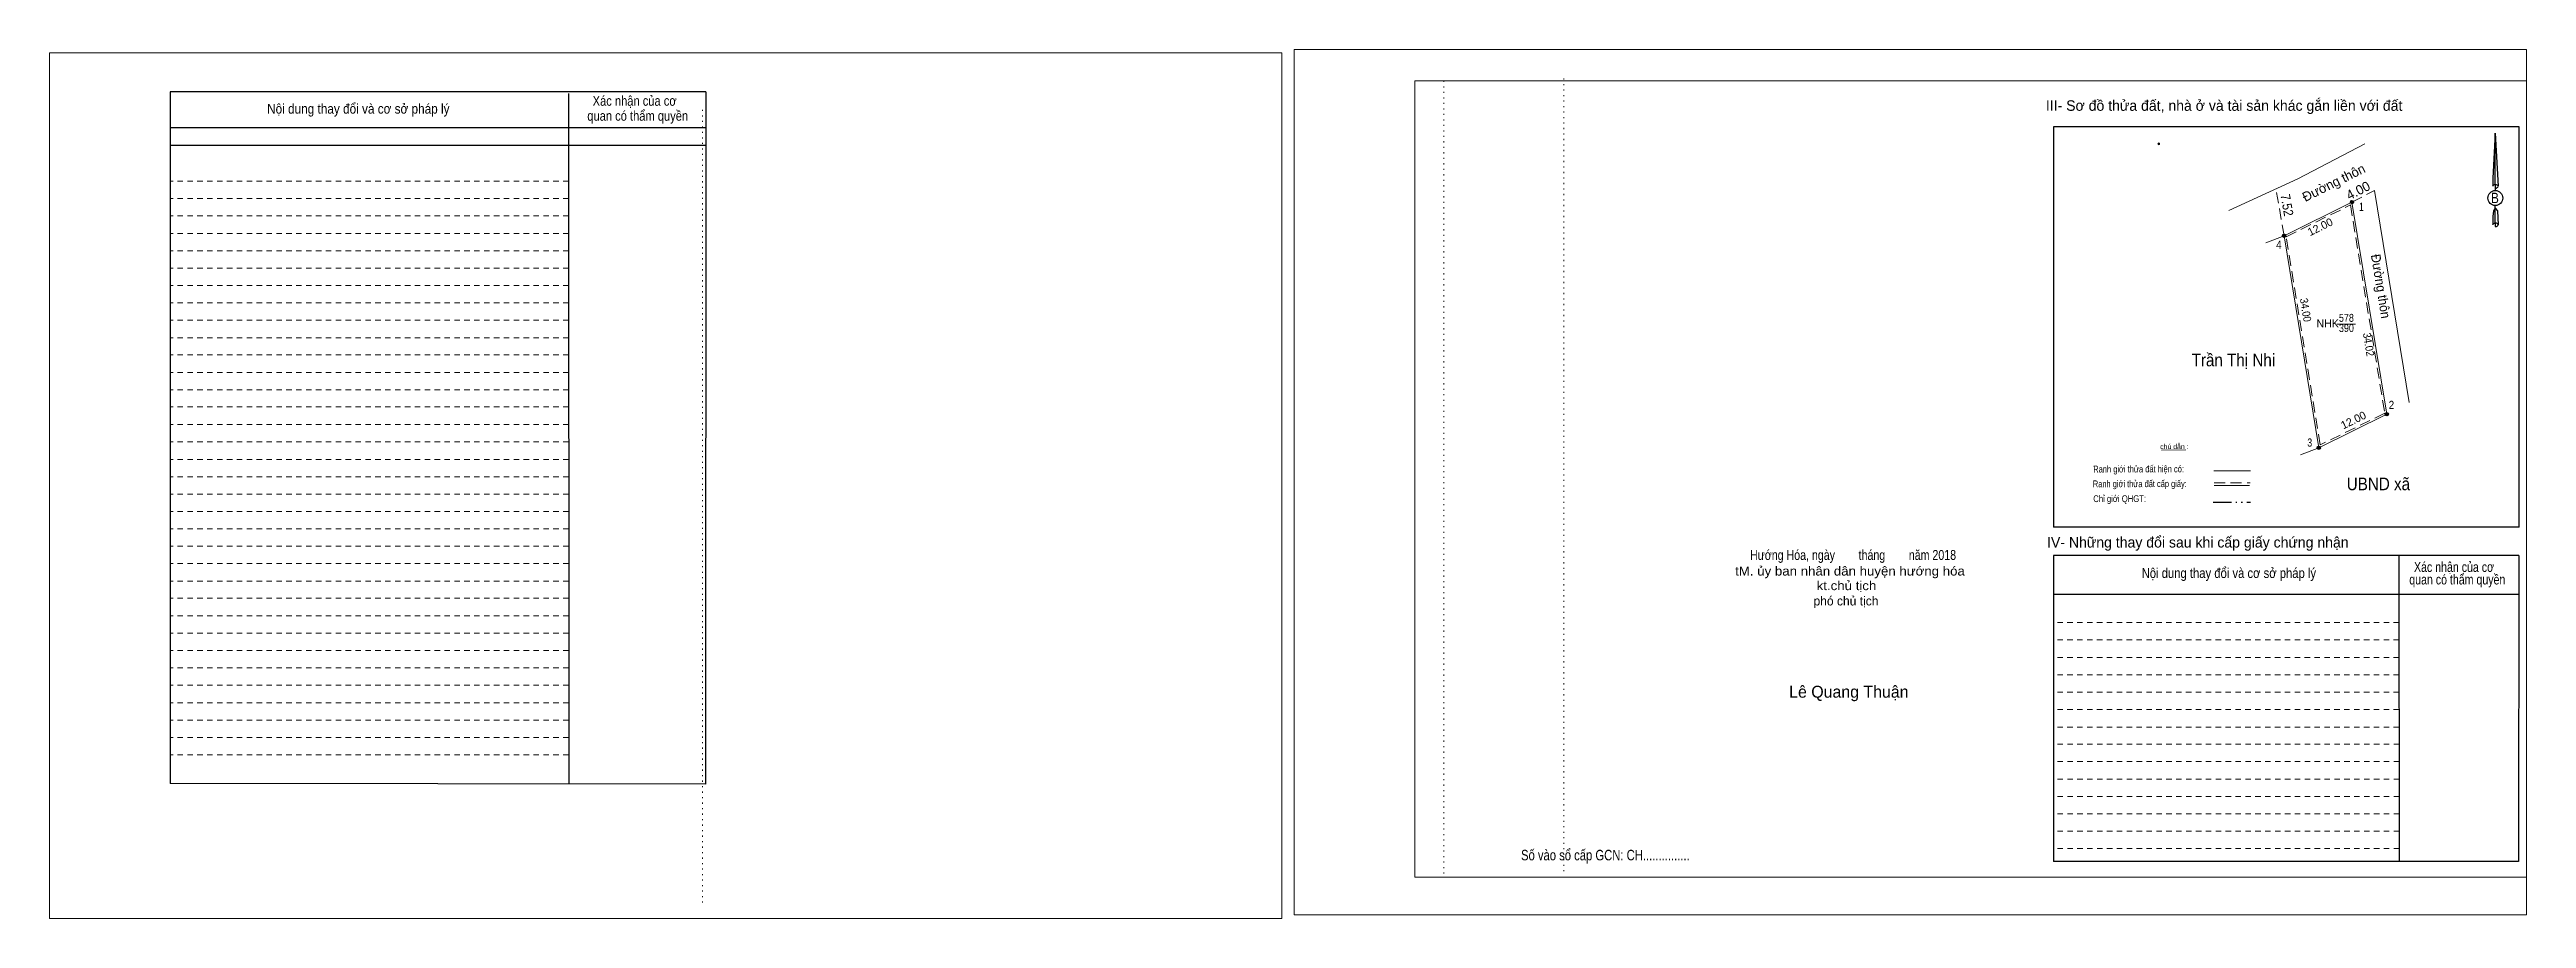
# Model space of a CAD drawing. Header units: metres. Extents: x 548018 to 548789, y 1837681 to 1837840.
# Drawn here: x 548396.3 to 548788.5, y 1837702.3 to 1837839.8 of the extents above; entities that cross this region are included whole.
import ezdxf
from ezdxf.enums import TextEntityAlignment as Align

# ---------------------------------------------------------------- set-up
doc = ezdxf.new("R2010")
doc.units = ezdxf.units.M
doc.header["$LTSCALE"] = 0.58
doc.header["$PDMODE"] = 32
doc.header["$PDSIZE"] = 0.29
for name, pattern in [('DASH_DOUBLE_DOT', [9.2, 5, -1.2, 0.3, -1.2, 0.3, -1.2]), ('DOTTED', [1.5, 0.3, -1.2]), ('MEDIUM_DASHED', [4.5, 3, -1.5]), ('SHORT_DASHED', [2.7, 1.5, -1.2])]:
    doc.linetypes.add(name, pattern=pattern)
for name, color, linetype, lineweight in [('18', 7, 'Continuous', 25), ('28', 7, 'SHORT_DASHED', 13), ('3', 7, 'Continuous', 13), ('4', 7, 'Continuous', 13), ('5', 7, 'DASH_DOUBLE_DOT', 25), ('55', 7, 'Continuous', 13), ('7', 7, 'Continuous', 13)]:
    doc.layers.add(name, color=color, linetype=linetype, lineweight=lineweight)

msp = doc.modelspace()

# ---------------------------------------------------------------- texts
at = {"layer": '18'}
for s, height, width, p in [('B', 1.643, 0.85, (548783.52, 1837815.5)), ('Hướng Hóa, ngày        tháng        năm 2018', 1.573, 0.8, (548681.87, 1837759.04)), ('tM. ủy ban nhân dân huyện hướng hóa', 1.426, 1.1, (548681.385, 1837756.57)), ('kt.chủ tịch', 1.426, 1.1, (548680.83, 1837754.26)), ('Số vào sổ cấp GCN: CH...............', 1.664, 0.8, (548642.65, 1837711.5))]:
    msp.add_text(s, height=height, dxfattribs=dict(at, width=width)).set_placement(p, align=Align.CENTER)
for s, height, p in [('phó chủ tịch', 1.426, (548680.75, 1837751.84)), ('Lê Quang Thuận', 1.883, (548681.205, 1837737.24))]:
    msp.add_text(s, height=height, dxfattribs=at).set_placement(p, align=Align.CENTER)
at = {"layer": '28'}
for s, height, width, p in [('Nội dung thay đổi và cơ sở pháp lý', 1.55, 0.9, (548445.165, 1837829.66)), ('Nội dung thay đổi và cơ sở pháp lý', 1.55, 0.9, (548445.165, 1837829.66)), (' quan có thẩm quyền', 1.55, 0.85, (548489.165, 1837828.54)), (' quan có thẩm quyền', 1.55, 0.85, (548489.165, 1837828.54)), ('Xác nhận của cơ', 1.55, 0.85, (548488.925, 1837830.91)), ('Xác nhận của cơ', 1.55, 0.85, (548488.925, 1837830.91)), ('Xác nhận của cơ', 1.569, 0.8, (548777.035, 1837757.14)), ('Nội dung thay đổi và cơ sở pháp lý', 1.569, 0.85, (548741.385, 1837756.18)), (' quan có thẩm quyền', 1.569, 0.8, (548777.325, 1837755.16))]:
    msp.add_text(s, height=height, dxfattribs=dict(at, width=width)).set_placement(p, align=Align.CENTER)
for s, p in [('III- Sơ đồ thửa đất, nhà ở và tài sản khác gắn liền với đất', (548740.635, 1837830.11)), ('IV- Những thay đổi sau khi cấp giấy chứng nhận', (548736.47, 1837761))]:
    msp.add_text(s, height=1.664, dxfattribs=at).set_placement(p, align=Align.CENTER)
at = {"layer": '4'}
for s, rotation, p in [('Đường thôn', 26.33, (548753.48, 1837815.67)), ('4.00', 27.078, (548760.46, 1837815.94))]:
    msp.add_text(s, height=1.5, rotation=rotation, dxfattribs=at).set_placement(p)
for s, rotation, width, p in [('7.52', 279.904, 0.9, (548749.55, 1837816.8)), ('Đường thôn', 279.321, 0.95, (548763.87, 1837807.29))]:
    msp.add_text(s, height=1.5, rotation=rotation, dxfattribs=dict(at, width=width)).set_placement(p)
for rotation, p in [(26.33, (548756.1278, 1837811.1841)), (26.202, (548761.384, 1837780.597))]:
    msp.add_text('12.00', height=1.25, rotation=rotation, dxfattribs=at).set_placement(p, align=Align.CENTER)
for s, height, width, p in [('1', 1.296, 0.75, (548762.36, 1837814.26)), ('4', 1.296, 0.9, (548749.295, 1837808.26)), ('578', 1.25, 0.85, (548759.995, 1837796.72)), ('390', 1.25, 0.85, (548760, 1837795.11)), ('Trần Thị Nhi', 2, 0.9, (548742.1, 1837789.68)), ('2', 1.296, 0.9, (548767.13, 1837782.92)), ('3', 1.296, 0.8, (548754.19, 1837776.97)), ('UBND xã', 2, 0.9, (548765.065, 1837770.07))]:
    msp.add_text(s, height=height, dxfattribs=dict(at, width=width)).set_placement(p, align=Align.CENTER)
at = {"layer": '4', "width": 0.9}
for s, rotation, p in [('34.00', 279.293, (548752.9299, 1837798.4959)), ('34.02', 279.321, (548762.91, 1837793.0312))]:
    msp.add_text(s, height=1.25, rotation=rotation, dxfattribs=at).set_placement(p, align=Align.CENTER)
at = {"layer": '4'}
msp.add_text('NHK', height=1.25, dxfattribs=at).set_placement((548757.025, 1837795.84), align=Align.CENTER)
at = {"layer": '55'}
for s, height, width, p in [('Ranh giới thửa đất hiện có:', 1.074, 0.8, (548727.0887, 1837772.8867)), ('Ranh giới thửa đất cấp giấy:', 1.069, 0.8, (548727.2837, 1837770.5573)), ('Chỉ giới QHGT:', 1.069, 0.85, (548724.0937, 1837768.1999))]:
    msp.add_text(s, height=height, rotation=0.135, dxfattribs=dict(at, width=width)).set_placement(p, align=Align.CENTER)
at = {"layer": '7'}
msp.add_text('chú dẫn :', height=0.7907, rotation=359.974, dxfattribs=at).set_placement((548732.7548, 1837776.5789), align=Align.CENTER)

# ---------------------------------------------------------------- hatches: boundary and pattern name
at = {"layer": '4'}
for points in [[(548761.1391, 1837815.66, 1), (548760.6209, 1837815.66, 1)], [(548750.3891, 1837810.34, 1), (548749.8709, 1837810.34, 1)], [(548766.6491, 1837782.09, 1), (548766.1309, 1837782.09, 1)], [(548755.8791, 1837776.79, 1), (548755.3609, 1837776.79, 1)], [(548755.8791, 1837776.79, 1), (548755.3609, 1837776.79, 1)]]:
    msp.add_hatch(color=256, dxfattribs=at).paths.add_polyline_path(points)

# ---------------------------------------------------------------- linework, layer by layer
at = {"layer": '18'}
for p, q in [((548783.57, 1837826.59), (548784.02, 1837818.19)), ((548783.57, 1837826.59), (548784.02, 1837818.19)), ((548783.57, 1837826.59), (548784.02, 1837818.19)), ((548783.21, 1837819.47), (548783.16, 1837818.2)), ((548783.57, 1837818.44), (548783.57, 1837818.13)), ((548783.57, 1837818.13), (548783.57, 1837817.9)), ((548783.57, 1837817.9), (548783.57, 1837817.56)), ((548783.57, 1837817.9), (548783.57, 1837817.56)), ((548783.57, 1837817.9), (548783.57, 1837817.56)), ((548784.02, 1837818.19), (548784.02, 1837818.2)), ((548783.57, 1837814.73), (548783.57, 1837815.09)), ((548783.57, 1837814.73), (548783.57, 1837815.09)), ((548783.57, 1837814.73), (548783.57, 1837815.09)), ((548783.57, 1837814.73), (548783.9, 1837814.27)), ((548783.57, 1837814.73), (548783.9, 1837814.27)), ((548783.57, 1837814.73), (548783.9, 1837814.27)), ((548783.9, 1837814.27), (548784.02, 1837812.07)), ((548783.9, 1837814.27), (548784.02, 1837812.07)), ((548783.9, 1837814.27), (548784.02, 1837812.07)), ((548783.57, 1837812.34), (548783.57, 1837812.03)), ((548783.57, 1837812.03), (548783.57, 1837811.78)), ((548784.02, 1837812.07), (548784.02, 1837812.08))]:
    msp.add_line(p, q, dxfattribs=at)
for points in [[(548783.57, 1837818.44), (548783.57, 1837826.59), (548783.21, 1837819.47)], [(548783.57, 1837812.34), (548783.57, 1837814.73), (548783.29, 1837814.27), (548783.21, 1837813.38), (548783.16, 1837812.08)]]:
    msp.add_lwpolyline(points, dxfattribs=at)
msp.add_ellipse((548783.5816, 1837816.3106), major_axis=(0, 1.1963), ratio=0.983453, dxfattribs=at)
for centre, start_param, end_param in [((548783.582, 1837818.154), 1.57079633, 3.07445202), ((548783.582, 1837818.154), 0.06714063, 1.57079633), ((548783.582, 1837818.154), 4.71238898, 6.28318531), ((548783.582, 1837812.0482), 2.49106941, 3.07427841), ((548783.582, 1837812.0482), 1.57079633, 2.49106941), ((548783.582, 1837812.0482), 0.06714063, 1.57079633), ((548783.582, 1837812.0482), 4.71238898, 6.28318531)]:
    msp.add_ellipse(centre, major_axis=(0.4313, 0), ratio=0.655448, start_param=start_param, end_param=end_param, dxfattribs=at)
at = {"layer": '28', "linetype": 'Continuous', "lineweight": 25}
for p, q in [((548500.22, 1837833.12), (548415.36, 1837833.12)), ((548478.47, 1837832.83), (548478.51, 1837723.6)), ((548500.22, 1837833.12), (548500.15, 1837723.53)), ((548500.22, 1837827.4), (548415.46, 1837827.4)), ((548500.22, 1837827.4), (548415.46, 1837827.4)), ((548500.22, 1837824.64), (548415.46, 1837824.64)), ((548787.35, 1837764.2), (548713.63, 1837764.2)), ((548768.32, 1837759.72), (548768.36, 1837711.34)), ((548787.29, 1837759.72), (548787.26, 1837711.34)), ((548787.26, 1837753.59), (548713.59, 1837753.59)), ((548500.15, 1837723.53), (548415.36, 1837723.65)), ((548787.26, 1837711.34), (548713.59, 1837711.34))]:
    msp.add_line(p, q, dxfattribs=at)
at = {"layer": '28'}
for p, q in [((548478.47, 1837818.98), (548415.36, 1837818.98)), ((548478.47, 1837816.21), (548415.36, 1837816.21)), ((548478.47, 1837813.5), (548415.36, 1837813.5)), ((548478.47, 1837810.7), (548415.36, 1837810.7)), ((548478.47, 1837807.96), (548415.36, 1837807.96)), ((548478.47, 1837805.2), (548415.36, 1837805.2)), ((548478.47, 1837802.46), (548415.36, 1837802.46)), ((548478.47, 1837799.71), (548415.36, 1837799.71)), ((548478.47, 1837796.96), (548415.36, 1837796.96)), ((548478.47, 1837794.2), (548415.36, 1837794.2)), ((548478.47, 1837791.47), (548415.36, 1837791.47)), ((548478.47, 1837788.7), (548415.36, 1837788.7)), ((548478.47, 1837785.97), (548415.36, 1837785.97)), ((548478.47, 1837783.24), (548415.36, 1837783.24)), ((548478.47, 1837780.46), (548415.36, 1837780.46)), ((548478.47, 1837777.74), (548415.36, 1837777.74)), ((548478.47, 1837774.95), (548415.36, 1837774.95)), ((548478.47, 1837772.21), (548415.36, 1837772.21)), ((548478.47, 1837769.45), (548415.36, 1837769.45)), ((548478.47, 1837766.7), (548415.36, 1837766.7)), ((548478.47, 1837763.94), (548415.36, 1837763.94)), ((548478.47, 1837761.2), (548415.36, 1837761.2)), ((548478.47, 1837758.45), (548415.36, 1837758.45)), ((548478.47, 1837755.69), (548415.36, 1837755.69)), ((548478.47, 1837752.97), (548415.36, 1837752.97)), ((548478.47, 1837750.19), (548415.36, 1837750.19)), ((548478.47, 1837747.47), (548415.36, 1837747.47)), ((548768.34, 1837749.14), (548713.59, 1837749.14)), ((548478.47, 1837744.69), (548415.36, 1837744.69)), ((548768.34, 1837746.37), (548713.59, 1837746.37)), ((548768.34, 1837743.61), (548713.59, 1837743.61)), ((548478.47, 1837741.96), (548415.36, 1837741.96)), ((548478.47, 1837739.2), (548415.36, 1837739.2)), ((548768.34, 1837740.88), (548713.59, 1837740.88)), ((548478.47, 1837736.43), (548415.36, 1837736.43)), ((548768.34, 1837738.12), (548713.59, 1837738.12)), ((548768.34, 1837735.36), (548713.59, 1837735.36)), ((548478.47, 1837733.69), (548415.36, 1837733.69)), ((548478.47, 1837730.94), (548415.36, 1837730.94)), ((548768.34, 1837732.59), (548713.59, 1837732.59)), ((548478.47, 1837728.18), (548415.36, 1837728.18)), ((548768.36, 1837729.86), (548713.59, 1837729.86)), ((548768.36, 1837727.12), (548713.59, 1837727.12)), ((548768.36, 1837724.37), (548713.59, 1837724.37)), ((548768.36, 1837721.61), (548713.59, 1837721.61)), ((548768.36, 1837718.86), (548713.59, 1837718.86)), ((548768.36, 1837716.12), (548713.59, 1837716.12)), ((548768.36, 1837713.37), (548713.59, 1837713.37))]:
    msp.add_line(p, q, dxfattribs=at)
at = {"layer": '28', "linetype": 'Continuous', "lineweight": 25}
for points in [[(548500.22, 1837833.12), (548415.36, 1837833.12), (548415.36, 1837723.65)], [(548787.35, 1837764.2), (548787.35, 1837827.56), (548713.63, 1837827.56), (548713.63, 1837764.2)], [(548787.29, 1837759.72), (548713.59, 1837759.72), (548713.59, 1837711.34)]]:
    msp.add_lwpolyline(points, dxfattribs=at)
at = {"layer": '3'}
for p, q in [((548612.49, 1837834.85), (548788.51, 1837834.85)), ((548612.49, 1837708.85), (548612.49, 1837834.85)), ((548788.51, 1837834.85), (548788.51, 1837707.8)), ((548612.49, 1837708.85), (548788.51, 1837708.85))]:
    msp.add_line(p, q, dxfattribs=at)
at = {"layer": '3', "linetype": 'DOTTED'}
for p, q in [((548617.05, 1837834.85), (548617.05, 1837708.85)), ((548636.05, 1837835.22), (548636.05, 1837709.22)), ((548499.67, 1837830.26), (548499.67, 1837704.28))]:
    msp.add_line(p, q, dxfattribs=at)
at = {"layer": '3'}
for points in [[(548396.27, 1837702.31), (548591.42, 1837702.31), (548591.42, 1837839.28), (548396.27, 1837839.28)], [(548396.27, 1837839.28), (548591.42, 1837839.28), (548591.42, 1837702.31), (548396.27, 1837702.31)], [(548396.27, 1837702.31), (548591.42, 1837702.31), (548591.42, 1837839.28), (548396.27, 1837839.28)], [(548593.36, 1837702.88), (548788.51, 1837702.88), (548788.51, 1837839.8), (548593.36, 1837839.8)]]:
    msp.add_lwpolyline(points, close=True, dxfattribs=at)
msp.add_lwpolyline([(548619.61, 1837834.85), (548788.51, 1837834.85), (548788.51, 1837708.85), (548619.61, 1837708.85)], dxfattribs=at)
at = {"layer": '4'}
for p, q in [((548752.31, 1837819.34), (548762.94, 1837824.91)), ((548741.38, 1837814.33), (548752.29, 1837819.33)), ((548769.94, 1837783.93), (548764.44, 1837817.48)), ((548750.13, 1837810.34), (548747.22, 1837809.24)), ((548758.48, 1837796.37), (548761.45, 1837796.37)), ((548755.62, 1837776.79), (548752.71, 1837775.69))]:
    msp.add_line(p, q, dxfattribs=at)
at = {"layer": '4', "linetype": 'MEDIUM_DASHED'}
for p, q in [((548750.13, 1837810.34), (548748.84, 1837817.75)), ((548760.88, 1837815.66), (548764.44, 1837817.48))]:
    msp.add_line(p, q, dxfattribs=at)
at = {"layer": '4'}
for points in [[(548755.62, 1837776.79), (548750.13, 1837810.34), (548760.88, 1837815.66), (548766.39, 1837782.09)], [(548760.88, 1837815.66), (548766.39, 1837782.09), (548755.62, 1837776.79), (548750.13, 1837810.34)], [(548760.88, 1837815.66), (548766.39, 1837782.09), (548755.62, 1837776.79), (548750.13, 1837810.34)]]:
    msp.add_lwpolyline(points, close=True, dxfattribs=at)
at = {"layer": '4', "linetype": 'MEDIUM_DASHED'}
msp.add_lwpolyline([(548760.65, 1837815.21), (548766.06, 1837782.26), (548755.85, 1837777.24), (548750.46, 1837810.17)], close=True, dxfattribs=at)
at = {"layer": '4', "lineweight": 25}
for centre in [(548760.88, 1837815.66), (548750.13, 1837810.34), (548766.39, 1837782.09), (548755.62, 1837776.79), (548755.62, 1837776.79)]:
    msp.add_circle(centre, 0.2591, dxfattribs=at)
at = {"layer": '4'}
msp.add_point((548730.28, 1837824.89), dxfattribs=at)
at = {"layer": '5'}
msp.add_line((548738.89, 1837768.16), (548744.83, 1837768.16), dxfattribs=at)
at = {"layer": '55'}
for p, q in [((548739.02, 1837773.16), (548744.83, 1837773.16)), ((548739.06, 1837770.83), (548744.63, 1837770.83)), ((548739.06, 1837770.83), (548744.63, 1837770.83))]:
    msp.add_line(p, q, dxfattribs=at)
at = {"layer": '55', "linetype": 'MEDIUM_DASHED'}
msp.add_line((548739.05, 1837771.22), (548744.75, 1837771.22), dxfattribs=at)
at = {"layer": '7'}
msp.add_line((548730.71, 1837776.42), (548734.55, 1837776.48), dxfattribs=at)

msp.set_redraw_order([(e.dxf.handle, doc.entitydb.next_handle()) for e in msp.query("TEXT MTEXT ATTDEF DIMENSION ARC_DIMENSION")])  # texts and dimensions are drawn at this point

doc.saveas('drawing.dxf')
